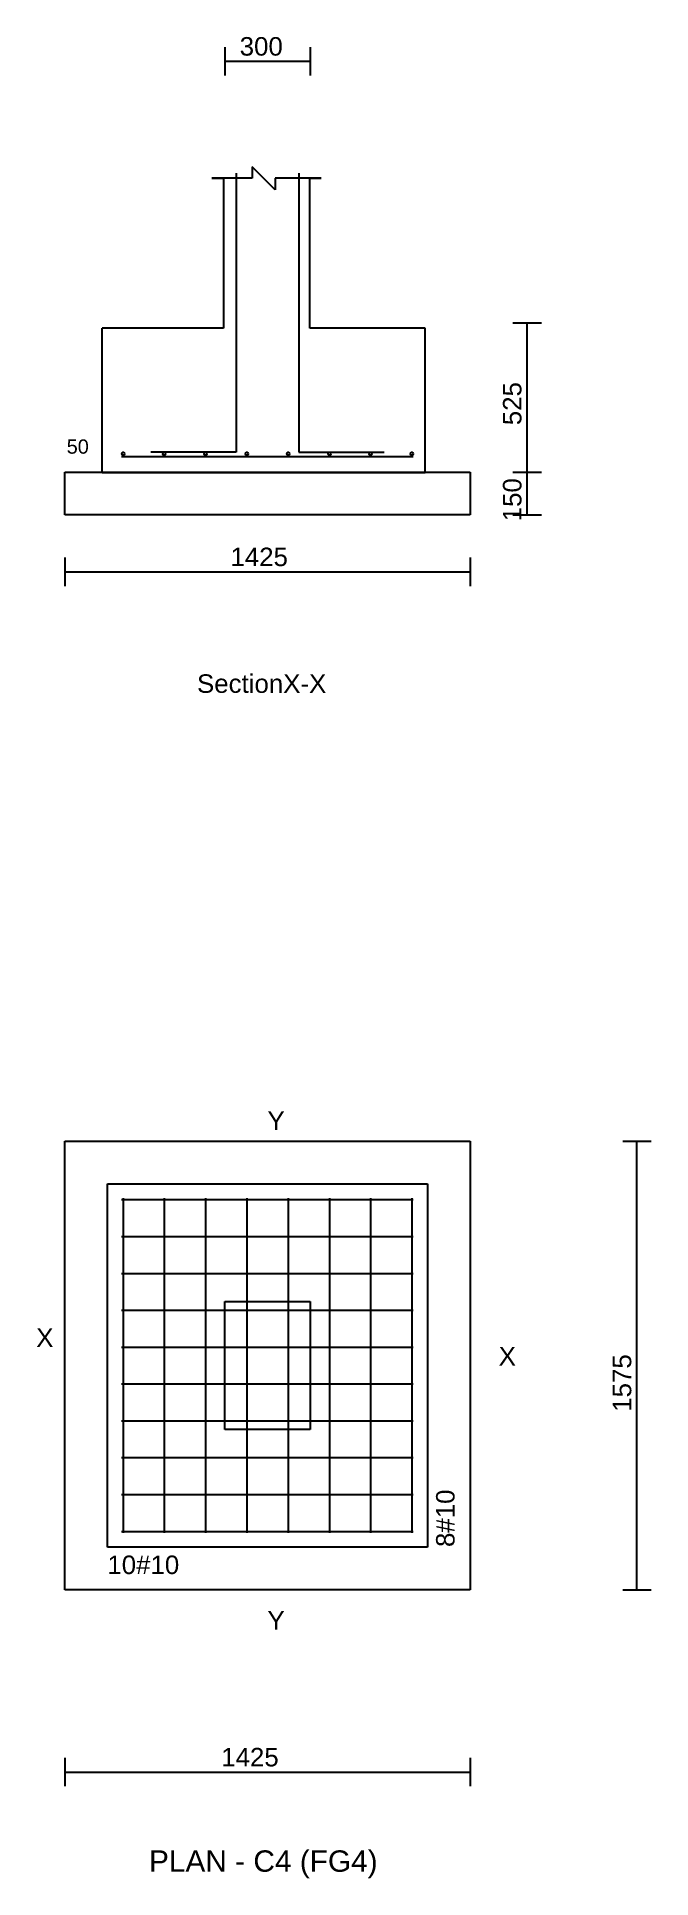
# Model space of a CAD drawing. Extents: x 0 to 27, y -1 to 285.
# Drawn here: x 22.38 to 24.54, y -0.66 to 5.8 of the extents above; entities that cross this region are included whole.
import ezdxf
from ezdxf.enums import TextEntityAlignment as Align

# ---------------------------------------------------------------- set-up
doc = ezdxf.new("R2010")
doc.units = 0
for name, color, linetype in [('Bottom_Cover', 7, 'CONTINUOUS'), ('Column_Bars', 4, 'CONTINUOUS'), ('Column_Dimension', 7, 'CONTINUOUS'), ('Columns', 4, 'CONTINUOUS'), ('dim_all', 7, 'CONTINUOUS'), ('Footing_Plan', 7, 'CONTINUOUS'), ('PCC', 2, 'CONTINUOUS'), ('PCC_Depth', 7, 'CONTINUOUS'), ('Pcc_Plan', 2, 'CONTINUOUS'), ('Plan', 7, 'CONTINUOUS'), ('Plan_Rf_Xdir', 1, 'CONTINUOUS'), ('Plan_Rf_Ydir', 3, 'CONTINUOUS'), ('Section', 2, 'CONTINUOUS'), ('SectionName', 3, 'CONTINUOUS'), ('Sectn_Rf_Xdir', 1, 'CONTINUOUS'), ('Sectn_Rf_Ydir', 3, 'CONTINUOUS'), ('Total_Depth', 7, 'CONTINUOUS'), ('X_Dimension', 7, 'CONTINUOUS')]:
    doc.layers.add(name, color=color, linetype=linetype)
doc.styles.add('STRUDS_Arial', font='ARIAL.TTF', dxfattribs={"height": 0.04})

msp = doc.modelspace()

# ---------------------------------------------------------------- texts
at = {"layer": 'Bottom_Cover', "style": 'STRUDS_Arial'}
msp.add_text('50', height=0.05, dxfattribs=at).set_placement((22.4821, 4.34))
at = {"layer": 'Column_Dimension', "style": 'STRUDS_Arial'}
msp.add_text('300', height=0.065, dxfattribs=at).set_placement((23.09, 5.73809))
at = {"layer": 'dim_all', "style": 'STRUDS_Arial'}
msp.add_text('1575 ', height=0.065, rotation=90, dxfattribs=at).set_placement((24.4659, 0.975))
msp.add_text('1425 ', height=0.065, dxfattribs=at).set_placement((23.025, -0.27051))
at = {"layer": 'PCC_Depth', "style": 'STRUDS_Arial'}
msp.add_text('150', height=0.065, rotation=90, dxfattribs=at).set_placement((24.08, 4.1025))
at = {"layer": 'Plan', "style": 'STRUDS_Arial'}
msp.add_text('PLAN - C4 (FG4) ', height=0.075, dxfattribs=at).set_placement((23.1875, -0.64051), align=Align.CENTER)
at = {"layer": 'Plan_Rf_Xdir', "style": 'STRUDS_Arial'}
msp.add_text('10#10', height=0.065, dxfattribs=at).set_placement((22.625, 0.405))
at = {"layer": 'Plan_Rf_Ydir', "style": 'STRUDS_Arial'}
msp.add_text('8#10', height=0.065, rotation=90, dxfattribs=at).set_placement((23.845, 0.5))
at = {"layer": 'Section', "style": 'STRUDS_Arial'}
msp.add_text('SectionX-X', height=0.065, dxfattribs=at).set_placement((22.94, 3.5))
at = {"layer": 'SectionName', "style": 'STRUDS_Arial'}
for s, p in [('Y', (23.1875, 1.965)), ('X', (22.375, 1.2025)), ('X', (24, 1.1375)), ('Y', (23.1875, 0.21))]:
    msp.add_text(s, height=0.065, dxfattribs=at).set_placement(p)
at = {"layer": 'Total_Depth', "style": 'STRUDS_Arial'}
msp.add_text('525', height=0.065, rotation=90, dxfattribs=at).set_placement((24.08, 4.44))
at = {"layer": 'X_Dimension', "style": 'STRUDS_Arial'}
msp.add_text('1425', height=0.065, dxfattribs=at).set_placement((23.0575, 3.945))

# ---------------------------------------------------------------- linework, layer by layer
at = {"layer": 'Column_Bars'}
for p, q in [((23.0775, 5.325), (23.0775, 4.345)), ((23.2975, 5.325), (23.2975, 4.345)), ((23.0775, 4.345), (22.7775, 4.345)), ((23.2975, 4.345), (23.5975, 4.345))]:
    msp.add_line(p, q, dxfattribs=at)
at = {"layer": 'Columns'}
for p, q in [((23.0375, 0.9125), (23.0375, 1.3625)), ((23.0375, 1.3625), (23.3375, 1.3625)), ((23.3375, 1.3625), (23.3375, 0.9125)), ((23.3375, 0.9125), (23.0375, 0.9125))]:
    msp.add_line(p, q, dxfattribs=at)
at = {"layer": 'dim_all'}
for p, q in [((23.0375, 5.76809), (23.0375, 5.66809)), ((23.3375, 5.76809), (23.3375, 5.66809)), ((23.0375, 5.71809), (23.3375, 5.71809)), ((24.05, 4.8), (24.15, 4.8)), ((24.1, 4.275), (24.1, 4.8)), ((24.05, 4.275), (24.15, 4.275)), ((24.05, 4.275), (24.15, 4.275)), ((24.1, 4.125), (24.1, 4.275)), ((24.05, 4.125), (24.15, 4.125)), ((22.475, 3.975), (22.475, 3.875)), ((23.9, 3.975), (23.9, 3.875)), ((22.475, 3.925), (23.9, 3.925)), ((24.4359, 1.925), (24.5359, 1.925)), ((24.4859, 0.35), (24.4859, 1.925)), ((24.4359, 0.35), (24.5359, 0.35)), ((22.475, -0.24051), (22.475, -0.34051)), ((23.9, -0.24051), (23.9, -0.34051)), ((22.475, -0.29051), (23.9, -0.29051))]:
    msp.add_line(p, q, dxfattribs=at)
at = {"layer": 'Footing_Plan'}
for p, q in [((22.625, 0.5), (22.625, 1.775)), ((22.625, 1.775), (23.75, 1.775)), ((23.75, 1.775), (23.75, 0.5)), ((23.75, 0.5), (22.625, 0.5))]:
    msp.add_line(p, q, dxfattribs=at)
at = {"layer": 'PCC'}
for p, q in [((22.475, 4.125), (22.475, 4.275)), ((22.475, 4.275), (23.9, 4.275)), ((22.475, 4.125), (22.475, 4.275)), ((22.475, 4.275), (23.9, 4.275)), ((23.9, 4.275), (23.9, 4.125)), ((23.9, 4.275), (23.9, 4.125)), ((23.9, 4.125), (22.475, 4.125)), ((23.9, 4.125), (22.475, 4.125))]:
    msp.add_line(p, q, dxfattribs=at)
at = {"layer": 'Pcc_Plan'}
for p, q in [((22.475, 0.35), (22.475, 1.925)), ((22.475, 1.925), (23.9, 1.925)), ((23.9, 1.925), (23.9, 0.35)), ((23.9, 0.35), (22.475, 0.35))]:
    msp.add_line(p, q, dxfattribs=at)
at = {"layer": 'Plan_Rf_Xdir'}
for p, q in [((22.675, 1.72), (23.7, 1.72)), ((22.675, 1.59056), (23.7, 1.59056)), ((22.675, 1.46111), (23.7, 1.46111)), ((22.675, 1.33167), (23.7, 1.33167)), ((22.675, 1.20222), (23.7, 1.20222)), ((22.675, 1.07278), (23.7, 1.07278)), ((22.675, 0.94333), (23.7, 0.94333)), ((22.675, 0.81389), (23.7, 0.81389)), ((22.675, 0.68444), (23.7, 0.68444)), ((22.675, 0.555), (23.7, 0.555))]:
    msp.add_line(p, q, dxfattribs=at)
at = {"layer": 'Plan_Rf_Ydir'}
for p, q in [((22.68, 1.725), (22.68, 0.55)), ((22.825, 1.725), (22.825, 0.55)), ((22.97, 1.725), (22.97, 0.55)), ((23.115, 1.725), (23.115, 0.55)), ((23.26, 1.725), (23.26, 0.55)), ((23.405, 1.725), (23.405, 0.55)), ((23.55, 1.725), (23.55, 0.55)), ((23.695, 1.725), (23.695, 0.55))]:
    msp.add_line(p, q, dxfattribs=at)
at = {"layer": 'Section'}
for p, q in [((23.0325, 5.3074), (22.992, 5.3074)), ((22.992, 5.3074), (23.0325, 5.3074)), ((23.1338, 5.3074), (23.0325, 5.3074)), ((23.0325, 5.3074), (23.0325, 4.78071)), ((23.2148, 5.26688), (23.1338, 5.34791)), ((23.1338, 5.34791), (23.1338, 5.3074)), ((23.3363, 5.3074), (23.2148, 5.3074)), ((23.2148, 5.3074), (23.2148, 5.26688)), ((23.3363, 4.78071), (23.3363, 5.3074)), ((23.3363, 5.3074), (23.3768, 5.3074)), ((23.3768, 5.3074), (23.3363, 5.3074)), ((23.0325, 4.78071), (22.6071, 4.78071)), ((22.6071, 4.27428), (22.6071, 4.78071)), ((23.0325, 4.78071), (23.0325, 4.78071)), ((23.0325, 4.78071), (23.0325, 4.78071)), ((23.0325, 4.78071), (23.0325, 4.78071)), ((23.7415, 4.78071), (23.3363, 4.78071)), ((23.3363, 4.78071), (23.3363, 4.78071)), ((23.3363, 4.78071), (23.3363, 4.78071)), ((23.3363, 4.78071), (23.3363, 4.78071)), ((23.7415, 4.27428), (23.7415, 4.78071)), ((22.6071, 4.27428), (23.7415, 4.27428))]:
    msp.add_line(p, q, dxfattribs=at)
at = {"layer": 'Sectn_Rf_Xdir'}
msp.add_line((22.675, 4.33), (23.7, 4.33), dxfattribs=at)
at = {"layer": 'Sectn_Rf_Ydir'}
for centre in [(22.68, 4.34), (22.825, 4.34), (22.97, 4.34), (23.115, 4.34), (23.26, 4.34), (23.405, 4.34), (23.55, 4.34), (23.695, 4.34)]:
    msp.add_circle(centre, 0.005, dxfattribs=at)

msp.set_redraw_order([(e.dxf.handle, doc.entitydb.next_handle()) for e in msp.query("TEXT MTEXT ATTDEF DIMENSION ARC_DIMENSION")])  # texts and dimensions are drawn at this point

doc.saveas('drawing.dxf')
